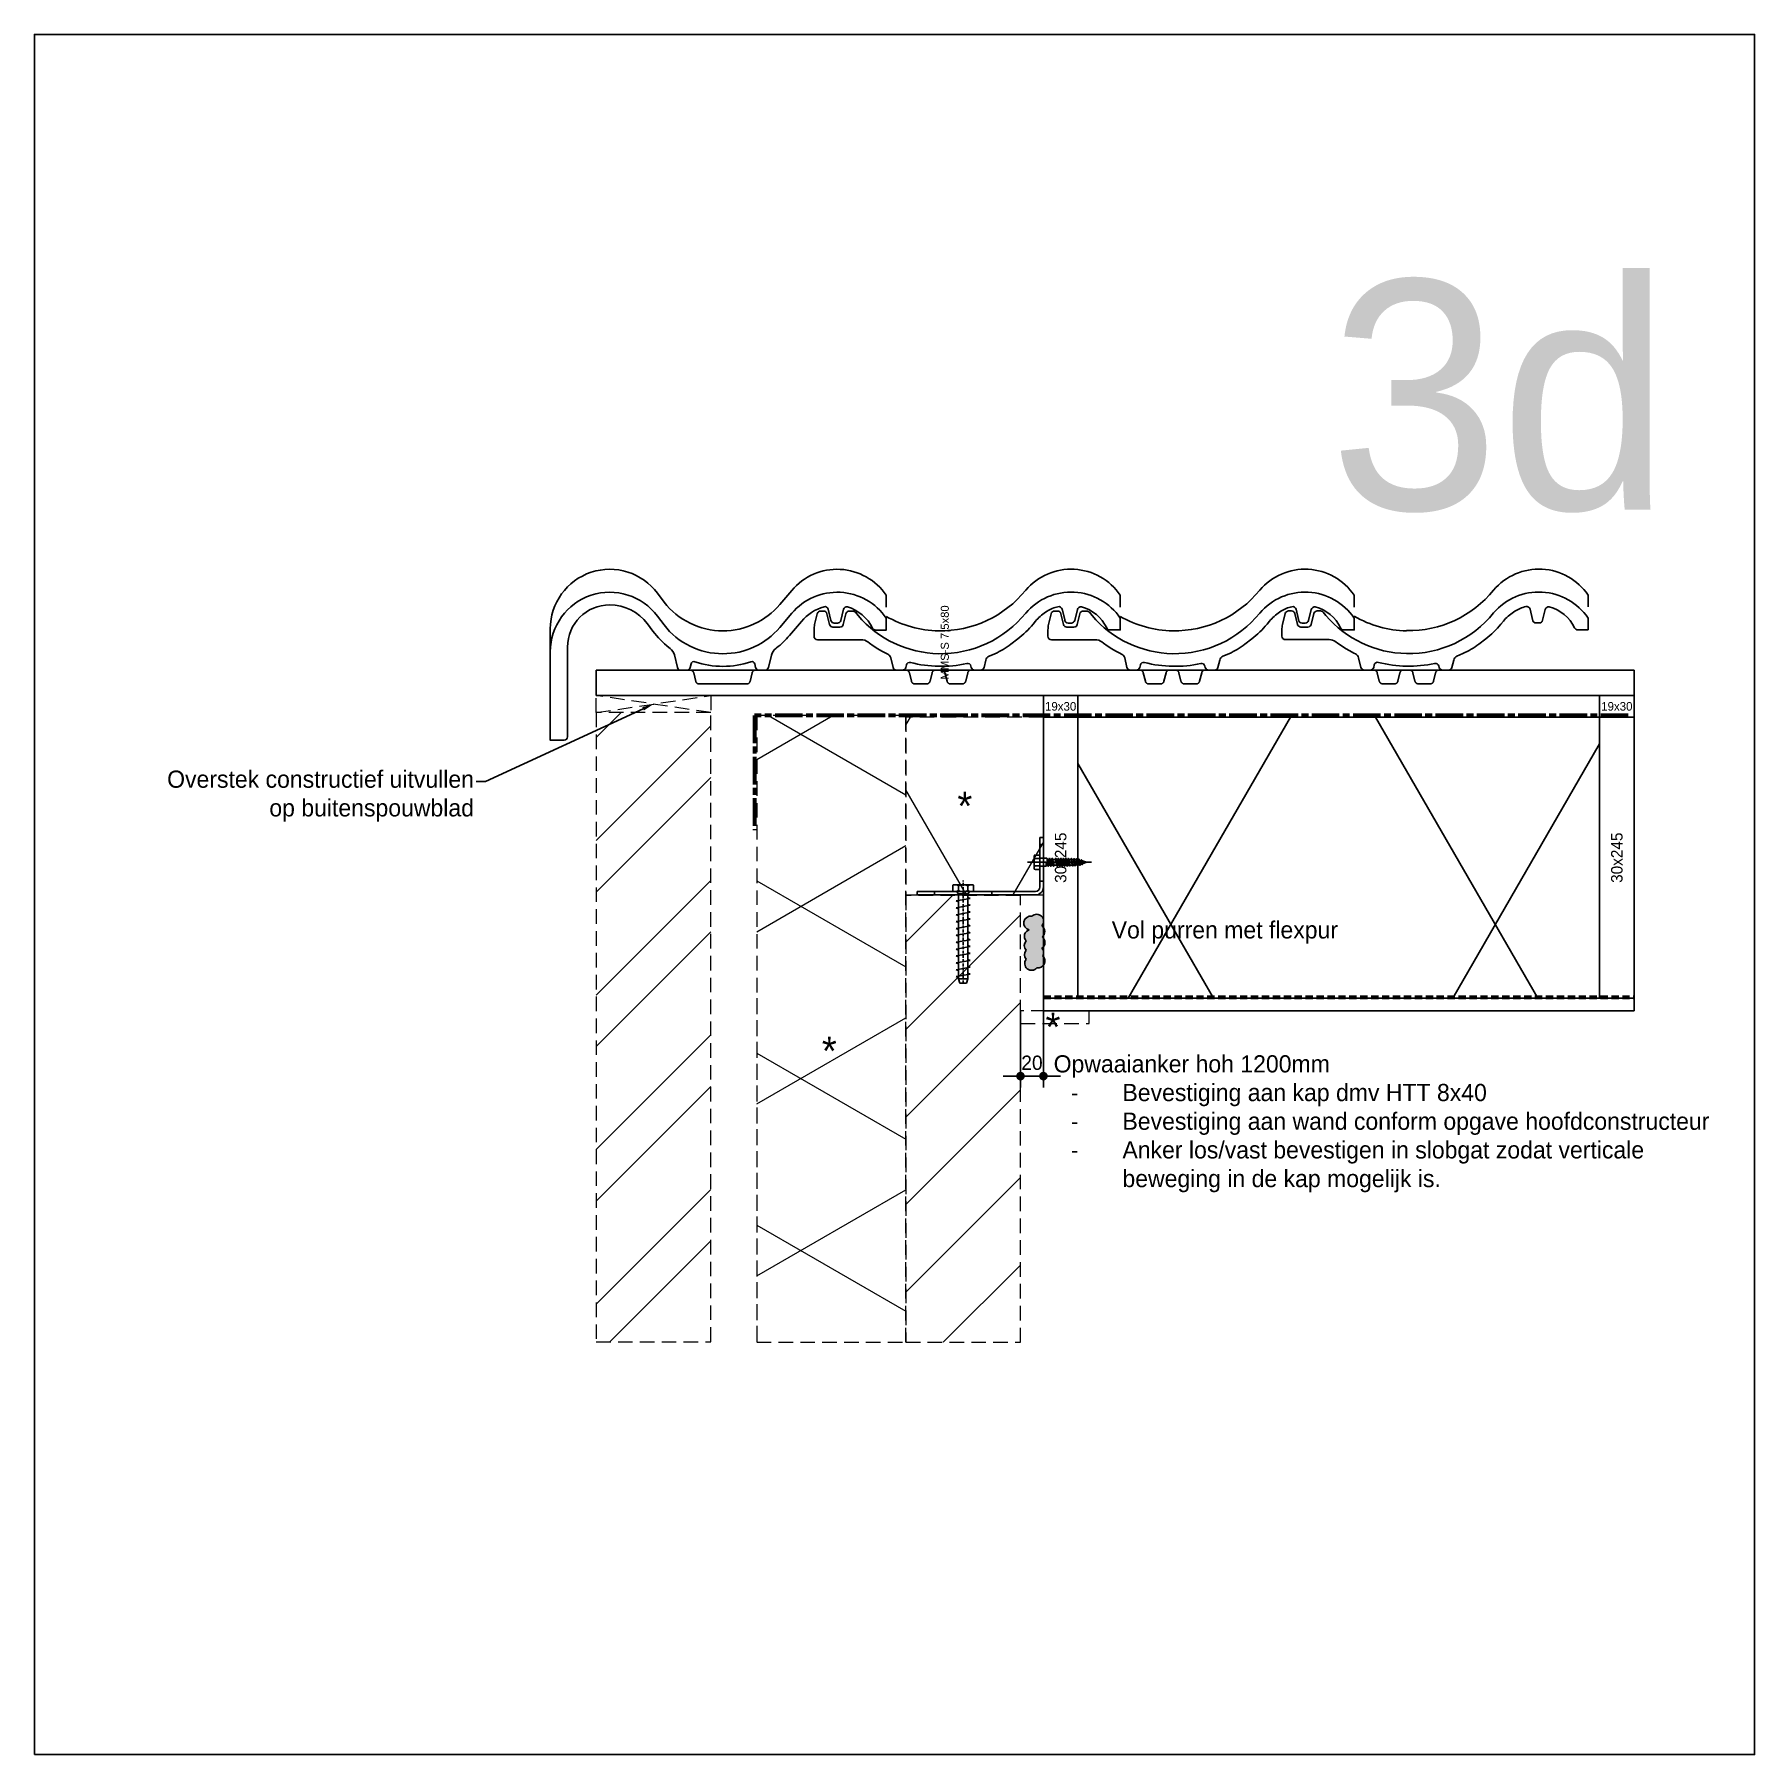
# Model space of a CAD drawing. Header units: millimetres. Extents: x -109306 to 269542, y -22401 to 197206.
# Drawn here: x 261542 to 263042, y -12974 to -11474 of the extents above; entities that cross this region are included whole.
import ezdxf
from ezdxf import colors
from ezdxf.entities.mleader import LeaderData, LeaderLine
from ezdxf.enums import TextEntityAlignment as Align
from ezdxf.math import Vec2, Vec3

# ---------------------------------------------------------------- set-up
doc = ezdxf.new("R2010")
doc.units = ezdxf.units.MM
for name, pattern in [('ACAD_ISO08W100', [36, 24, -3, 6, -3]), ('DASHDOT', [18.5, 12, -3, 0.5, -3]), ('DASHED', [19.049999999999997, 12.7, -6.35]), ('DASHED2', [9.524999999999999, 6.349999999999999, -3.174999999999999])]:
    doc.linetypes.add(name, pattern=pattern)
for name, color, linetype in [('EHP Bevestigingsmiddelen', 1, 'Continuous'), ('EHP Luchtdichting', 6, 'Continuous'), ('EHP Maatvoering', 1, 'Continuous'), ('EHP Tekst', 1, 'Continuous')]:
    doc.layers.add(name, color=color, linetype=linetype)
for name, color, linetype, lineweight in [('EHP Dampdichte folie', 3, 'DASHED2', 60), ('EHP Dampopen folie', 5, 'ACAD_ISO08W100', 60), ('EHP Derden', 8, 'DASHED', 13)]:
    doc.layers.add(name, color=color, linetype=linetype, lineweight=lineweight)
doc.layers.add('EHP Hulplijnen tekst niet printen', color=4, linetype='Continuous', plot=False)
doc.styles.add('BouwTek', font='arial.ttf')
doc.styles.get("Standard").update_dxf_attribs({"font": ''})
doc.styles.get('Standard').set_extended_font_data('Century Gothic')
doc.dimstyles.new('RFWOOD_FULL_DETAIL', dxfattribs={"dimscale": 5, "dimtxt": 2.5, "dimasz": 1.5, "dimexe": 2, "dimexo": 0, "dimgap": 1, "dimtad": 1, "dimdec": 0, "dimrnd": 0.001, "dimzin": 0, "dimdsep": 46, "dimtxsty": 'Standard', "dimblk1": 'DOT', "dimblk2": 'DOT', "dimsah": 1, "dimcen": 0.09, "dimdle": 2, "dimclrd": 6, "dimclre": 8, "dimclrt": 7, "dimazin": 0, "dimtfac": 1, "dimtdec": 0, "dimtix": 1, "dimtmove": 2, "dimatfit": 3, "dimfxl": 1, "dimtolj": 1, "dimtzin": 0, "dimarcsym": 0})

msp = doc.modelspace()

# ---------------------------------------------------------------- texts
for p in [(262346.6826844424, -12158.98439830568, 688), (262423.5095229696, -12351.64961023345, 688), (262228.478199891, -12372.5934865397, 688)]:
    msp.add_text('*', height=25).set_placement(p)
at = {"layer": 'EHP Hulplijnen tekst niet printen'}
msp.add_text('3d', height=200, dxfattribs=at).set_placement((262670.8509508143, -11888.02099167208))
at = {"layer": 'EHP Tekst', "insert": (262430.617638401, -12363.85119052396), "char_height": 15, "attachment_point": 1}
msp.add_mtext_dynamic_manual_height_columns('Opwaaianker hoh 1200mm\\P\\pi-45,l60,t60;-^IBevestiging aan kap dmv HTT 8x40\\P-^IBevestiging aan wand conform opgave hoofdconstructeur\\P-^IAnker los/vast bevestigen in slobgat zodat verticale beweging in de kap mogelijk is. ', width=549.9150213017347, gutter_width=100, heights=[225.9630127812773], dxfattribs=at)

# ---------------------------------------------------------------- blocks, each defined once
blk = doc.blocks.new('BNOVH000A$2')
at = {"color": 1, "linetype": 'Continuous', "ltscale": 400}
for points in [[(45.592386, -53.586059, 0.232592), (121.575322, -18.130753, -0.494503), (204.000017, -22.588243), (204, -32.93457)], [(1.9e-05, -41.024791, 0.126341), (45.58945900000001, -53.731275)]]:
    blk.add_lwpolyline(points, format="xyb", dxfattribs=at)
at = {"color": 7, "linetype": 'Continuous', "ltscale": 400}
for points in [[(45.592386, -73.58605899999999, 0.232592), (121.575322, -38.13075300000001, -0.494503), (204.000017, -42.588243), (204, -52.858521), (194.875, -52.858521, -0.292827), (192.149783, -51.11279099999999, 0.223542), (170.094332, -32.852033, 0.414214), (166.57971, -35.136482), (164.266113, -44.5625, -0.346421), (161.349854, -46.85854699999999), (158.556641, -46.858521, -0.414214), (155.556641, -43.858521), (153.293213, -34.838989, 0.414214), (149.672974, -32.62670900000001, 0.08855700000000001), (140.130254, -36.63160300000001), (138.899536, -37.469849, 0.076541), (130.071862, -45.319056), (127.955322, -47.877319, -0.056075), (114.659558, -60.70658299999999), (108.661011, -65.319092, -0.059965), (94.763548, -73.569062), (89.578735, -75.85925300000001, 0.233616), (86.738502, -79.259638), (85.20129399999999, -85.627808, -0.346421), (82.285034, -87.923854), (77.009033, -87.923828, -0.346421), (74.092799, -85.627802), (73.79003900000001, -84.373779, 0.4142109999999999), (70.16982800000001, -82.16149200000001, -0.058465), (45.569881, -84.587471)], [(45.592408, -84.587402, -0.05844700000000001), (21.120639, -81.260894, 0.4227859999999999), (17.519728, -83.390025), (16.980347, -85.627808, -0.346421), (14.064087, -87.923854), (8.788086, -87.923828, -0.346421), (5.871852, -85.627802), (3.838379, -77.203979, 0.222432), (1.190827, -73.893491), (-0.357544, -73.129395), (-3.837891, -71.317627), (-7.476685000000001, -69.21264599999999), (-11.437134, -66.667847), (-14.688965, -64.353516), (-15.999023, -63.377563, 0.161461), (-21.973511, -61.396629), (-60.046753, -61.39660600000001, -0.414214), (-63.046753, -58.396607), (-63.046753, -52.776489, -0.059287), (-62.48829300000001, -48.083248), (-60.221436, -38.692627, -0.346421), (-57.305176, -36.39658), (-54.650146, -36.396606, -0.346421), (-51.733912, -38.692633), (-49.462891, -48.100586, 0.346421), (-46.546631, -50.396633), (-40.408691, -50.396484, 0.346418), (-37.492583, -48.10057800000001), (-35.221436, -38.692627, -0.346421), (-32.305176, -36.39658), (-29.294189, -36.396606, -0.226179), (-26.963456, -37.507776), (-24.622314, -40.396606, 0.213715), (45.59238, -73.586382)]]:
    blk.add_lwpolyline(points, format="xyb", dxfattribs=at)
at = {"color": 1, "linetype": 'Continuous', "ltscale": 400}
blk.add_lwpolyline([(77.009033, -87.923828), (14.064087, -87.923828)], dxfattribs=at)
at = {"color": 1, "linetype": 'DASHED2', "ltscale": 400}
for points in [[(17.174438, -87.923828, -0.346421), (20.090673, -90.21985500000001), (21.879028, -97.627808, 0.346418), (24.795166, -99.923736), (35.204712, -99.923828, 0.346421), (38.120946, -97.627801), (39.90918, -90.219849, -0.346421), (42.825439, -87.923802)], [(73.89855899999999, -87.923828, 0.346421), (70.982325, -90.21985500000001), (69.19397, -97.627808, -0.346418), (66.27783199999999, -99.923736), (55.868286, -99.923828, -0.346421), (52.952052, -97.627802), (51.163818, -90.219849, 0.346421), (48.24755800000001, -87.923802)]]:
    blk.add_lwpolyline(points, format="xyb", dxfattribs=at)
blk = doc.blocks.new('BNOVH708A$2')
at = {"color": 1, "linetype": 'Continuous', "ltscale": 400}
for points in [[(110.49939, -53.663574, 0.220627), (160.122191, -30.646905), (170.512207, -18.366943, -0.4960890000000001), (253.000171, -22.695805), (253, -32.93457)], [(-40, -149.010498), (-40, -51.870117, -0.7223970000000001), (53.516597, -20.947994), (59.16113299999999, -28.530029, 0.231646), (110.499397, -53.664827)]]:
    blk.add_lwpolyline(points, format="xyb", dxfattribs=at)
at = {"color": 7, "linetype": 'Continuous', "ltscale": 400}
for points in [[(110.500007, -84.664795, -0.081678), (86.161002, -80.662356, 0.446341), (82.712466, -82.521011), (81.943726, -85.70459, -0.346407), (79.027588, -88.000425), (73.751587, -88.000488, -0.34641), (70.83538100000001, -85.704577), (68.174438, -74.682129, 0.172778), (64.50206, -69.065289), (63.499023, -68.303223, -0.06636399999999999), (49.516721, -53.907146), (44.694824, -47.52002, 0.237391), (11.870608, -31.009372, 0.41421), (-24.991455, -67.871095), (-25, -146.010498, -0.414214), (-28, -149.010498), (-40, -149.010498), (-40, -71.871094, -0.722399), (53.516715, -40.94913), (59.16113299999999, -48.53125, 0.231647), (110.499397, -73.66614200000001)], [(110.49939, -73.664795, 0.220627), (160.122378, -50.648039), (170.512207, -38.368164, -0.4960890000000001), (252.999936, -42.696716), (253, -52.935303), (243.695679, -52.935303, -0.284369), (241.010958, -51.274062, 0.202325), (219.183568, -32.736117, 0.422576), (215.731153, -34.781817), (213.312866, -44.63916, -0.346421), (210.396725, -46.9353), (207.603394, -46.935303, -0.346421), (204.687159, -44.639276), (202.294922, -34.729492, 0.416647), (198.781493, -32.602533, 0.147992), (178.910039, -45.473095), (168.520142, -57.753174, -0.051314), (157.308292, -68.539615), (156.603638, -69.05761700000001, 0.176854), (152.804592, -74.769171), (150.164673, -85.70459, -0.346421), (147.248294, -88.00054300000001), (141.972412, -88.000488, -0.346418), (139.056185, -85.70449), (138.28772, -82.520996, 0.4463279999999999), (134.839078, -80.662126, -0.081682), (110.499988, -84.664845)]]:
    blk.add_lwpolyline(points, format="xyb", dxfattribs=at)
at = {"color": 1, "linetype": 'Continuous', "ltscale": 400}
blk.add_lwpolyline([(141.972412, -88.000488), (79.027466, -88.000488)], dxfattribs=at)
at = {"color": 1, "linetype": 'DASHED2', "ltscale": 400}
blk.add_lwpolyline([(138.861938, -88.000488, 0.346421), (135.945704, -90.296515), (134.157349, -97.70459, -0.346418), (131.241092, -100.000425), (89.75878900000001, -100.000488, -0.346421), (86.842555, -97.704462), (85.054321, -90.296631, 0.346421), (82.13818, -88.000491)], format="xyb", dxfattribs=at)
blk = doc.blocks.new('*U712')
h = blk.add_hatch()
h.set_pattern_fill('ISOLATIE', color=256, scale=244.9999489358646, style=0, pattern_type=2)
h.set_pattern_definition([(59.99999999999999, (0, -4.456523109836138e-12), (-212.176179704349, 122.4999744679324), []), (120, (0, -4.456523109836138e-12), (-212.1761797043491, -122.4999744679323), [])])
h.paths.add_polyline_path([(455.0001170948947, 244.9999489358676), (2.775557561562891e-17, 244.9999489358646), (0, 0), (455.0001170949034, -1.499467217058736e-12), (455.0001170948992, 122.4999744679331)])
blk.add_lwpolyline([(455.0001170948947, 244.9999489358676), (2.775557561562891e-17, 244.9999489358646), (0, 0), (0, 0), (455.0001170949034, -1.499467217058736e-12), (455.0001170948992, 122.4999744679331)], close=True)
blk = doc.blocks.new('*U713')
h = blk.add_hatch()
h.set_pattern_fill('ISOLATIE', color=256, scale=129.9999999999988, angle=90.00000000000001, style=0, pattern_type=2)
h.set_pattern_definition([(150, (2.364686224609591e-12, 1.050131637030201e-27), (-64.99999999999936, -112.583302491976), []), (210, (2.364686224609591e-12, 1.050131637030201e-27), (64.9999999999994, -112.5833024919759), [])])
h.paths.add_polyline_path([(-129.9999999999996, 546.4052278328732), (-129.9999999999988, -5.77315972805076e-14), (0, 0), (1.557972885601065e-12, 546.4052278328777), (-64.999999999999, 546.4052278328755)])
blk.add_lwpolyline([(-129.9999999999996, 546.4052278328732), (-129.9999999999988, -5.77315972805076e-14), (0, 0), (0, 0), (1.557972885601065e-12, 546.4052278328777), (-64.999999999999, 546.4052278328755)], close=True)
blk = doc.blocks.new('*U714')
h = blk.add_hatch()
h.set_pattern_fill('ISOLATIE', color=256, scale=154.9999999999986, angle=-0.03699240321543087, style=0, pattern_type=2)
h.set_pattern_definition([(59.96300759678456, (-1.820336808472638e-15, -2.8194329878556e-12), (-134.1838725716933, 77.58665053772552), []), (119.9630075967845, (-1.820336808472638e-15, -2.8194329878556e-12), (-134.2839466460625, -77.41331715639755), [])])
h.paths.add_polyline_path([(120.0997704626711, 154.9224911712636), (0.100074074369216, 154.9999676941231), (0, 0), (119.9996963883073, -0.07747652286229102), (120.0497334254893, 77.42250732420067)])
blk.add_lwpolyline([(120.0997704626711, 154.9224911712636), (0.100074074369216, 154.9999676941231), (0, 0), (0, 0), (119.9996963883073, -0.07747652286229102), (120.0497334254893, 77.42250732420067)], close=True)
blk = doc.blocks.new('*U727')
h = blk.add_hatch()
h.set_pattern_fill('ANSI31', color=0, scale=17)
h.set_pattern_definition([(45, (0, 0), (-38.1660885145439, 38.1660885145439), [])])
h.paths.add_polyline_path([(-1.4210854715202e-14, 389.5947625406424), (-3.552713678800501e-15, 0), (100, 0), (99.99999999999999, 389.5947625406424)])
at = {"color": 0}
blk.add_lwpolyline([(0, 0), (100, 0), (99.99999999999999, 389.5947625406424), (-1.4210854715202e-14, 389.5947625406424)], close=True, dxfattribs=at)
blk = doc.blocks.new('*U728')
h = blk.add_hatch()
h.set_pattern_fill('ANSI32', color=0, scale=10)
h.set_pattern_definition([(45, (1.4210854715202e-14, 48.59477770978697), (-67.35192090801866, 67.35192090801866), []), (45, (44.90130000000002, 48.59477770978697), (-67.35192090801866, 67.35192090801866), [])])
h.paths.add_polyline_path([(-7.105427357601002e-15, 0), (100, 0), (100, 548.594777709787), (2.131628207280301e-14, 548.594777709787)])
at = {"color": 0}
blk.add_lwpolyline([(0, 0), (100, 0), (100, 548.594777709787), (1.4210854715202e-14, 548.594777709787)], close=True, dxfattribs=at)
blk = doc.blocks.new('*U778')
blk.add_lwpolyline([(0, 0), (515.0000160087511, 0), (515.0000160087511, 11), (0, 11)], close=True)
blk = doc.blocks.new('*U754')
at = {"layer": 'EHP Luchtdichting'}
h = blk.add_hatch(color=256, dxfattribs=at)
h.dxf.hatch_style = 1
h.paths.add_polyline_path([(6.701033137158041, -17.9775984348501, 0.5009931629464284), (6.442218687980456, -8.369659142077243, 0.9851154384178415), (-2.155247569103107, 3.552713678800501e-14, 0.9803917446527683), (-4.49056069421697, -11.76817132044744, 0.5432578860194794), (-7.211137894833514, -21.46068808083228, 0.3947850331532387), (-7.246099760521089, -29.65786921052773, 0.370117035008408), (-7.132079360572554, -37.46962585492888, 0.9884348518989772), (2.223051172028477, -44.98374915430774, 0.7463641936139077), (7.259944271381205, -34.64080124791249, 0.313349185897872), (6.563878459808259, -27.82827717537247, 0.522586911132467)])
for centre, start, end in [((-3.206373686267949, -5.907210330250101), 79.91041953406521, 257.6413057235711), ((2.08072562675346, -4.249297716562634), 316.6284298213191, 134.910027837548), ((-2.706866993394117, -17.49690912049073), 107.2944436649314, 221.347924660652), ((2.980557572958185, -13.27036341031694), 308.3219227408032, 54.76414804502134), ((-2.846735612405437, -25.57796785237278), 136.6688991949111, 222.8423583533601), ((-2.635360691807397, -33.49728130617951), 140.2154865366219, 221.4569730964582), ((3.206955182693697, -22.85524328130273), 304.0203425100796, 54.3842595261797), ((2.010336544803983, -31.73535485930699), 331.0372390015892, 40.63059886422026), ((-2.41080892155066, -41.17227429106456), 141.8947431954203, 320.5617818399554), ((3.206955182693333, -39.06497116406367), 260.5617818399552, 47.50715118892622)]:
    blk.add_arc(centre, 6, start, end)
at = {"layer": 'EHP Tekst', "insert": (67.41894805473578, -4.386287896122887), "char_height": 15, "attachment_point": 1}
blk.add_mtext('Vol purren met flexpur', dxfattribs=at)
blk = doc.blocks.new('_DOT')
at = {"color": 0, "linetype": 'ByBlock'}
blk.add_line((-0.5, 0), (-1, 0), dxfattribs=at)
at = {"color": 0, "linetype": 'ByBlock', "const_width": 0.5}
blk.add_lwpolyline([(-0.25, 0, 1), (0.25, 0, 1)], format="xyb", close=True, dxfattribs=at)
blk = doc.blocks.new('*D873')
at = {"layer": 'Defpoints', "color": 0, "transparency": 16777216}
for p in [(262401.7079789162, -12325.11214015087), (262421.7076748243, -12325.11214015087), (262401.7079789162, -12382.05952868247)]:
    blk.add_point(p, dxfattribs=at)
at = {"layer": 'EHP Maatvoering', "color": 8, "lineweight": -2, "transparency": 16777216}
for p, q in [((262401.7079789162, -12325.11214015087), (262401.7079789162, -12392.05952868247)), ((262421.7076748243, -12325.11214015087), (262421.7076748243, -12392.05952868247))]:
    blk.add_line(p, q, dxfattribs=at)
at = {"layer": 'EHP Maatvoering', "color": 6, "lineweight": -2, "transparency": 16777216}
for p, q in [((262394.2079789162, -12382.05952868247), (262386.7079789162, -12382.05952868247)), ((262421.7076748243, -12382.05952868247), (262401.7079789162, -12382.05952868247)), ((262429.2076748243, -12382.05952868247), (262436.7076748243, -12382.05952868247))]:
    blk.add_line(p, q, dxfattribs=at)
at = {"layer": 'EHP Maatvoering', "color": 6, "lineweight": -2, "transparency": 16777216, "xscale": 7.5, "yscale": 7.5, "zscale": 7.5}
blk.add_blockref('_DOT', (262401.7079789162, -12382.05952868247), dxfattribs=at)
at = {"layer": 'EHP Maatvoering', "color": 6, "lineweight": -2, "transparency": 16777216, "xscale": 7.5, "yscale": 7.5, "zscale": 7.5, "rotation": 180}
blk.add_blockref('_DOT', (262421.7076748243, -12382.05952868247), dxfattribs=at)
at = {"layer": 'EHP Maatvoering', "color": 7, "transparency": 16777216, "insert": (262411.7078268703, -12370.49511671782), "char_height": 12.5, "attachment_point": 5}
blk.add_mtext('\\A1;20', dxfattribs=at)
blk = doc.blocks.new('*U787')
blk.add_lwpolyline([(0, 0), (30, 0), (30, 19), (0, 19)], close=True)
at = {"color": 1, "flags": 8}
blk.add_attdef('19X30', text='', height=7.5, dxfattribs=at).set_placement((14.99999999999999, 9.5), align=Align.MIDDLE_CENTER)
blk = doc.blocks.new('*U789')
blk.add_lwpolyline([(0, 0), (-1.230127111284674e-13, 245.0000000000001), (-30.00000000000011, 245.0000000000001), (-30, -1.332267629550188e-14)], close=True)
at = {"color": 1, "flags": 8}
blk.add_attdef('30X245', text='', height=10, rotation=90.00000000000001, dxfattribs=at).set_placement((-15.00000003211218, 122.5), align=Align.MIDDLE_CENTER)
blk = doc.blocks.new('7.5x80')
at = {"color": 1}
for p, q in [((-9, 0.2559569999993982), (-9, 5.652092999999695)), ((-8.405010999998922, 5.893807000000379), (8.38641600000119, 5.893807000000379)), ((-8.405010999998922, 0), (8.38641600000119, 0)), ((-5.682356000001164, 0), (-4, -2.10619300000053)), ((-4, 1.167035000000396), (-4, 4.741014999999607)), ((4, 1.167035000000396), (4, 4.741014999999607)), ((4, -2.10619300000053), (5.682356000001164, 0)), ((9, 0.2559569999993982), (9, 5.652092999999695)), ((-6, -8.181818000000021), (6, -6)), ((-6, -8.181818000000021), (-4, -9)), ((-6, -14.18181800000002), (6, -12)), ((-6, -14.18181800000002), (-4, -15)), ((-4, -76), (-4, -2.10619300000053)), ((-4, -2.10619300000053), (4, -2.10619300000053)), ((4, -76), (4, -2.10619300000053)), ((4, -5.181818000000021), (6, -6)), ((4, -11.18181800000002), (6, -12)), ((-6, -20.18181800000002), (6, -18)), ((-6, -20.18181800000002), (-4, -21)), ((-6, -26.18181800000002), (6, -24)), ((-6, -26.18181800000002), (-4, -27)), ((-6, -32.18181800000002), (6, -30)), ((4, -17.18181800000002), (6, -18)), ((4, -23.18181800000002), (6, -24)), ((4, -29.18181800000002), (6, -30)), ((-6, -32.18181800000002), (-4, -33)), ((-6, -38.18181800000002), (6, -36)), ((-6, -38.18181800000002), (-4, -39)), ((-6, -44.18181800000002), (6, -42)), ((-6, -44.18181800000002), (-4, -45)), ((4, -35.18181800000002), (6, -36)), ((4, -41.18181800000002), (6, -42)), ((-6, -50.18181800000002), (6, -48)), ((-6, -50.18181800000002), (-4, -51)), ((-6, -56.18181800000002), (6, -54)), ((-6, -56.18181800000002), (-4, -57)), ((-6, -62.18181800000002), (6, -60)), ((4, -47.18181800000002), (6, -48)), ((4, -53.18181800000002), (6, -54)), ((4, -59.18181800000002), (6, -60)), ((-6, -62.18181800000002), (-4, -63)), ((-6, -68.18181800000002), (6, -66)), ((-6, -68.18181800000002), (-4, -69)), ((-6, -74.18181800000002), (6, -72)), ((-6, -74.18181800000002), (-4, -75)), ((4, -65.18181800000002), (6, -66)), ((4, -71.18181800000002), (6, -72)), ((-4, -76), (4, -76)), ((-4, -76), (-3, -80)), ((-3, -80), (3, -80)), ((3, -80), (4, -76))]:
    blk.add_line(p, q, dxfattribs=at)
at = {"color": 1, "linetype": 'DASHDOT', "ltscale": 0.2}
blk.add_line((0, -80), (0, 9.550710999999865), dxfattribs=at)
at = {"color": 1}
for centre, radius, start, end in [((-8.405010999998922, 5.052662000000055), 0.844588, 93.10600000007227, 136.2379999999858), ((-8.405010999998922, 0.8509469999999055), 0.844588, 223.7620000000142, 266.8939999999277), ((-6.528705000000627, 3.342463999999381), 3.346741, 270, 319.4000000000457), ((-6.528705000000627, 2.565585000000283), 3.347038, 40.59999999995435, 83.92180500004196), ((-1.452701999998681, 2.565585000000283), 3.34702, 86.33069999998425, 139.4049999998976), ((-1.452701999998681, 3.342463999999381), 3.346741, 220.5950000001024, 273.6700000001035), ((1.471294999999373, 2.565585000000283), 3.347038, 40.59999999995435, 93.67420000004313), ((1.471294999999373, 3.342463999999381), 3.346741, 266.3259999999944, 319.4000000000457), ((6.547298000001319, 2.565585000000283), 3.34702, 86.33069999998425, 139.4049999998976), ((6.547298000001319, 3.342463999999381), 3.346741, 220.5950000001024, 273.6700000001035), ((8.405010999998922, 5.052662000000055), 0.844588, 43.76200000001416, 86.89399999992774), ((8.405010999998922, 0.8553879999999481), 0.844588, 273.1060000000723, 316.2379999999858)]:
    blk.add_arc(centre, radius, start, end, dxfattribs=at)
blk = doc.blocks.new('*U858')
blk.add_blockref('7.5x80', (0, 0))
at = {"layer": 'EHP Hulplijnen tekst niet printen', "insert": (-15.36094494551799, 217.1996690303858), "char_height": 7, "attachment_point": 5, "rotation": 90, "style": 'BouwTek'}
blk.add_mtext_dynamic_manual_height_columns('MMS-S 7,5x80', width=580.1215574265989, gutter_width=9, heights=[0], dxfattribs=at)
blk = doc.blocks.new('*U857')
at = {"color": 0, "linetype": 'ByBlock'}
for p, q in [((0, 3.500000000000004), (5.300206193627673, 3.500000000000004)), ((0, -3.499999999999996), (6.097363820561441, -3.499999999999996))]:
    blk.add_line(p, q, dxfattribs=at)
blk.add_lwpolyline([(-5, 5.35085296108446), (-5, -5.639528095693091, 0.4773415824535511), (-4, -6.350852961084453), (0, -6.350852961084453), (0, 6.35085296108446), (-4, 6.35085296108446, 0.414213562373095)], format="xyb", close=True, dxfattribs=at)
blk.add_lwpolyline([(0, -3.1754264805495), (-4, -3.1754264805495, -0.4142135623730932), (-5, -2.1754264805495), (-5, 2.175426480534956, -0.4142135623730986), (-4, 3.175426480534956), (0, 3.175426480534956)], format="xyb", dxfattribs=at)
for points in [[(5.300206193627673, 3.552713678800501e-15), (5.300206193627673, 3.500000000000004), (6.086444042361109, 2.516587842459561), (5.300206193627673, 3.552713678800501e-15)], [(6.086444042361109, 2.516587842459561), (7.00841226799821, 2.516587842459561)], [(6.097363820561441, -3.499999999999996), (7.187006991633098, 3.500000000000004)], [(6.097363820561441, -0.3162736933008965), (7.187006991633098, 3.500000000000004), (7.727742168310215, 2.516587842459561), (6.097363820561441, -3.499999999999996)], [(7.727742168310215, -2.499999999999996), (9.37061497051036, 3.500000000000004), (9.911350147172925, 2.516587842459561), (8.280971799438703, -3.499999999999996), (7.727742168310215, -2.499999999999996), (9.37061497051036, 3.500000000000004), (8.280971799438703, -3.499999999999996)], [(7.727742168310215, 2.516587842459561), (9.192020246875472, 2.516587842459561)], [(11.59259316504176, 2.516587842459561), (9.911350147172925, 2.516587842459561)], [(10.1283150864765, -2.499999999999996), (11.77118788867665, 3.500000000000004), (12.31192306535377, 2.516587842459561), (10.68154471760499, -3.499999999999996), (10.1283150864765, -2.499999999999996), (11.77118788867665, 3.500000000000004), (10.68154471760499, -3.499999999999996)], [(14.41052283960744, 2.516587842459561), (12.31192306535377, 2.516587842459561)], [(13.2569185034663, -2.499999999999996), (14.89979130566644, 3.500000000000004), (15.44052648234356, 2.516587842459561), (13.81014813459478, -3.499999999999996), (13.2569185034663, -2.499999999999996), (14.89979130566644, 3.500000000000004), (13.81014813459478, -3.499999999999996)], [(15.44052648234356, -2.499999999999996), (17.08339928452915, 3.500000000000004), (17.62413446120627, 2.516587842459561), (15.99375611345749, -3.499999999999996), (15.44052648234356, -2.499999999999996), (17.08339928452915, 3.500000000000004), (15.99375611345749, -3.499999999999996)], [(15.44052648234356, 2.516587842459561), (16.90480456089426, 2.516587842459561)], [(17.62413446120627, -2.499999999999996), (19.26700726340641, 3.500000000000004), (19.80774244006898, 2.516587842459561), (18.17736409233476, -3.499999999999996), (17.62413446120627, -2.499999999999996), (19.26700726340641, 3.500000000000004), (18.17736409233476, -3.499999999999996)], [(17.62413446120627, 2.516587842459561), (19.08841253977153, 2.516587842459561)], [(19.80774244006898, -2.499999999999996), (21.45061524228367, 3.500000000000004), (21.99135041894624, 2.516587842459561), (20.36097207119747, -3.499999999999996), (19.80774244006898, -2.499999999999996), (21.45061524228367, 3.500000000000004), (20.36097207119747, -3.499999999999996)], [(19.80774244006898, 2.516587842459561), (21.27202051864879, 2.516587842459561)], [(21.99135041894624, -2.499999999999996), (23.63422322114639, 3.500000000000004), (24.17495839780895, 2.516587842459561), (22.54458005006018, -3.499999999999996), (21.99135041894624, -2.499999999999996), (23.63422322114639, 3.500000000000004), (22.54458005006018, -3.499999999999996)], [(21.99135041894624, 2.516587842459561), (23.4556284975115, 2.516587842459561)], [(21.99135041894624, 2.516587842459561), (22.40012861309515, 2.516587842459561)], [(24.17495839780895, 2.516587842459561), (25.61066666927945, 2.516587842459561)], [(24.22858509862272, -2.451340227649776), (25.73629616959079, 3.25194443437795), (26.35856637668621, 2.516587842459561), (24.7818147297512, -3.451340227649776), (24.22858509862272, -2.451340227649776), (25.73629616959079, 3.25194443437795), (24.7818147297512, -3.451340227649776)], [(25.61066666927945, 2.516587842459561), (25.61224244420009, 2.516587842459561)], [(26.35856637668621, 2.516587842459561), (28.16465953312581, 2.516587842459561)], [(26.72917323249567, 2.516587842459561), (28.16488150395162, 2.516587842459561)], [(26.78279993329488, -2.415898418752473), (28.29051100426295, 3.25194443437795), (28.91278121137293, 2.516587842459561), (27.33602956442337, -3.415898418752473), (26.78279993329488, -2.415898418752473), (28.29051100426295, 3.25194443437795), (27.33602956442337, -3.415898418752473)], [(28.90139757635188, 2.530040247787841), (30.53496494058345, 2.487067792637394)], [(29.30658596049761, -2.352857594247322), (30.64029898056469, 3.203284102040929), (31.26256918766012, 2.467927510122539), (29.8598155916261, -3.194353122904428), (29.30658596049761, -2.352857594247322), (30.64029898056469, 3.203284102040929), (29.8598155916261, -3.194353122904428)], [(31.26256918766012, 2.467927510122539), (32.61620809900342, 2.341096145784835)], [(31.40929719089763, -2.330167866151893), (32.74301021096471, 3.203284102040929), (33.36528041806014, 2.467927510122539), (31.96252682202612, -3.17166339482355), (31.40929719089763, -2.330167866151893), (32.74301021096471, 3.203284102040929), (31.96252682202612, -3.17166339482355)], [(33.30651605418825, 2.276416637061633), (34.55666481480876, 2.159281948028369)], [(33.59436251821171, -2.159752397797998), (34.68264649645425, 2.705777096271053), (35.19574584929796, 1.902351320080928), (34.06112803029828, -2.820053727045885), (33.59436251821171, -2.159752397797998), (34.68264649645425, 2.705777096271053), (34.06112803029828, -2.820053727045885)], [(35.19574584929796, 1.902351320080928), (36.4614227504062, 1.603785699757285)], [(35.69397177723295, -1.662979292217639), (36.60468408337329, 2.157090105043611), (37.04590353462845, 1.262906108007886), (36.14213180975639, -2.232521709127465), (35.69397177723295, -1.662979292217639), (36.60468408337329, 2.157090105043611), (36.14213180975639, -2.232521709127465)], [(40.44551521918038, 3.552713678800501e-15), (36.33555049482675, -1.445949370172453)], [(37.04590353462845, 1.262906108007886), (40.44551521918038, 3.552713678800501e-15)], [(7.727742168310215, -2.499999999999996), (6.278971015737625, -2.499999999999996)], [(7.727742168310215, -2.499999999999996), (7.108902277599555, -2.499999999999996)], [(7.727742168310215, -2.499999999999996), (7.230067888667691, -2.499999999999996)], [(10.1283150864765, -2.499999999999996), (8.574108981105383, -2.499999999999996)], [(12.94624476104218, -2.499999999999996), (11.01035433825746, -2.499999999999996)], [(15.44052648234356, -2.499999999999996), (13.99175532977097, -2.499999999999996)], [(17.62413446120627, -2.499999999999996), (16.17536330863368, -2.499999999999996)], [(19.80774244006898, -2.499999999999996), (18.35897128751094, -2.499999999999996)], [(21.99135041894624, -2.499999999999996), (20.54257926637365, -2.499999999999996)], [(24.23312940778851, -2.437514989898769), (22.73698947844969, -2.440518693707414)], [(24.95406402823573, -2.430293445679123), (26.78279993329488, -2.415898418752473)], [(27.66557140588702, -2.403975108230949), (29.30658596049761, -2.352857594247322)], [(29.99249410885386, -2.292208688333627), (31.44463662216731, -2.211848493403519)], [(32.1075589080865, -2.185521161634821), (33.62321805134707, -2.057259007618992)], [(34.20228366141964, -1.997423420994888), (34.25177502332372, -1.993047329291581)], [(35.69437715913227, -1.661941527476298), (34.25177502332372, -1.993047329291581)]]:
    blk.add_lwpolyline(points, dxfattribs=at)
at = {"color": 0, "linetype": 'ByBlock', "ltscale": 0.5}
blk.add_lwpolyline([(44.85795265981869, -7.272404900504625e-12), (-10.83991717580648, -7.272404900504625e-12)], dxfattribs=at)
at = {"color": 0, "linetype": 'ByBlock'}
for centre, start, end in [((-4, 4.175426480534956), 180, 270), ((-4, -4.1754264805495), 90, 180)]:
    blk.add_arc(centre, 1.00000000000034, start, end, dxfattribs=at)
blk = doc.blocks.new('*U855')
for p, q in [((3, 50), (0, 50)), ((0, 50), (0, 7)), ((3, 7), (3, 50)), ((0, 44), (3, 44)), ((0, 12), (3, 12)), ((110, 3), (7, 3)), ((7, 0), (110, 0)), ((45, 0), (45, 3)), ((95, 0), (95, 3)), ((110, 0), (110, 3))]:
    blk.add_line(p, q)
for radius in [7, 4]:
    blk.add_arc((7, 7), radius, 180, 270)
at = {"layer": 'EHP Bevestigingsmiddelen', "xscale": -1}
blk.add_blockref('*U858', (70.00000262453977, 2.999999578445568), dxfattribs=at)
at = {"layer": 'EHP Bevestigingsmiddelen', "rotation": 180}
blk.add_blockref('*U857', (3, 28.5), dxfattribs=at)

# ---------------------------------------------------------------- dimensions: what is measured, and where the dimension line sits
at = {"layer": 'EHP Maatvoering'}
dim = msp.add_linear_dim(base=(262401.7079789162, -12382.05952868247), p1=(262421.7076748243, -12325.11214015087), p2=(262401.7079789162, -12325.11214015087), dimstyle='RFWOOD_FULL_DETAIL', dxfattribs=at)
dim.commit()
dim.dimension.update_dxf_attribs({"geometry": '*D873', "text_midpoint": (262411.7078268703, -12370.49511671782)})

# ---------------------------------------------------------------- linework, layer by layer
msp.add_line((262421.7076748243, -12069.11227882322), (262936.7076908331, -12069.11224624695))
msp.add_lwpolyline([(262031.7075344809, -12050.11227356212), (262936.7076750475, -12050.11227882322), (262936.7076750475, -12028.11227882322), (262031.7075344809, -12028.11227356212)], close=True)
at = {"layer": 'EHP Dampdichte folie'}
msp.add_line((262421.7076748243, -12313.11224630901), (262936.7076908331, -12313.11224630901), dxfattribs=at)
at = {"layer": 'EHP Dampopen folie'}
msp.add_lwpolyline([(262931.7076908331, -12067.70703491951), (262171.7079789162, -12067.70703491951), (262169.7079789162, -12067.70703491951), (262169.7079789162, -12167.70703491951)], dxfattribs=at)
at = {"layer": 'EHP Derden'}
msp.add_line((262171.7076748243, -12314.11224630901), (262171.7076748243, -12614.11224630901), dxfattribs=at)
msp.add_lwpolyline([(262031.7075186977, -12065.11212099007), (262031.7075344809, -12050.11222095108), (262131.7075344809, -12050.11233143425), (262131.7075186977, -12065.11222621215), (262031.7075180375, -12065.11222621215), (262131.7075344809, -12050.11233143425), (262131.7075186977, -12065.11222621215), (262031.7075344809, -12050.11222095108)], dxfattribs=at)
msp.add_lwpolyline([(262401.7076077339, -12336.11214015087), (262461.7076077339, -12336.11214015087), (262461.7076077339, -12325.11214015087), (262401.7076077339, -12325.11214015087)], close=True, dxfattribs=at)
at = {"layer": 'EHP Hulplijnen tekst niet printen'}
msp.add_lwpolyline([(261541.8415429945, -12973.6857261081), (263041.8415429945, -12973.6857261081), (263041.8415429945, -11473.6857261081), (261541.8415429945, -11473.6857261081)], close=True, dxfattribs=at)

# ---------------------------------------------------------------- block references
for name, p in [('BNOVH708A$2', (262031.7075227785, -11940.11179082323)), ('BNOVH000A$2', (262284.7075227785, -11940.11179082323)), ('BNOVH000A$2', (262488.7075226508, -11940.11212849665)), ('BNOVH000A$2', (262692.7075226508, -11940.03534649665)), ('*U712', (262451.7076748188, -12314.11222986564)), ('*U754', (262413.825135638, -12242.65684682058))]:
    msp.add_blockref(name, p)
at = {"xscale": -1}
msp.add_blockref('*U855', (262421.7076748188, -12224.09536590107), dxfattribs=at)
ref = msp.add_blockref('*U787', (262421.7076748188, -12069.11227882322))
ref.add_attrib('19X30', '19x30', dxfattribs={"color": 1, "height": 7.5}).set_placement((262436.7076748188, -12059.61227882322), align=Align.MIDDLE_CENTER)
ref = msp.add_blockref('*U787', (262906.7077919136, -12069.11228092977))
ref.add_attrib('19X30', '19x30', dxfattribs={"color": 1, "height": 7.5}).set_placement((262921.7077919136, -12059.61228092978), align=Align.MIDDLE_CENTER)
ref = msp.add_blockref('*U789', (262451.7076748188, -12314.11222986564))
ref.add_attrib('30X245', '30x245', dxfattribs={"color": 1, "height": 10, "rotation": 90}).set_placement((262436.7076747867, -12191.61222986564), align=Align.MIDDLE_CENTER)
ref = msp.add_blockref('*U789', (262936.7076908331, -12314.11222986564))
ref.add_attrib('30X245', '30x245', dxfattribs={"color": 1, "height": 10, "rotation": 90}).set_placement((262921.707690801, -12191.61222986564), align=Align.MIDDLE_CENTER)
at = {"xscale": -1, "rotation": 180}
msp.add_blockref('*U778', (262421.7076748243, -12314.11222986564), dxfattribs=at)
at = {"layer": 'EHP Derden'}
for name, p in [('*U728', (262031.7075290764, -12613.70700392194)), ('*U713', (262301.7079789162, -12614.11226275239)), ('*U714', (262301.7079763463, -12224.02111757503)), ('*U727', (262301.7079789162, -12614.11226275239))]:
    msp.add_blockref(name, p, dxfattribs=at)

msp.set_redraw_order([(e.dxf.handle, doc.entitydb.next_handle()) for e in msp.query("TEXT MTEXT ATTDEF DIMENSION ARC_DIMENSION")])  # texts and dimensions are drawn at this point

# ---------------------------------------------------------------- leaders
at = {"layer": 'EHP Tekst'}
ml = msp.add_multileader_mtext('Standard', dxfattribs=at)
ml.set_content('Overstek constructief uitvullen\\Pop buitenspouwblad', color=256)
ml.set_leader_properties()
ml.build(insert=Vec2(0, 0))
ml.multileader.update_dxf_attribs({"arrow_head_size": 10})
ctx = ml.context
ctx.base_point, ctx.char_height, ctx.arrow_head_size, ctx.plane_origin = Vec3(261623.5217454043, -12125.19503275531), 15, 10, Vec3(262081.7073551643, -12050.11225192573)
ctx.text_align_type = 2
notes = []
notes.append((ctx, [(0, (1, 1, 0), (261935.1444510468, -12125.19503275531), (-1, 0), 8, [(0, [(262081.7077105635, -12057.61225117776)], 0, [])])]))
ctx.mtext.insert, ctx.mtext.alignment, ctx.mtext.flow_direction = Vec3(261925.1444510468, -12115.61283630236), 3, 5
for ctx, leaders in notes:
    for number, flags, end, landing, length, lines in leaders:
        leader = LeaderData()
        leader.index, (leader.has_last_leader_line, leader.has_dogleg_vector, leader.attachment_direction) = number, flags
        leader.last_leader_point, leader.dogleg_vector, leader.dogleg_length = Vec3(end), Vec3(landing), length
        for number, points, colour, breaks in lines:
            line = LeaderLine()
            line.index, line.vertices, line.color, line.breaks = number, Vec3.list(points), colors.encode_raw_color(colour), breaks
            leader.lines.append(line)
        ctx.leaders.append(leader)

doc.saveas('drawing.dxf')
